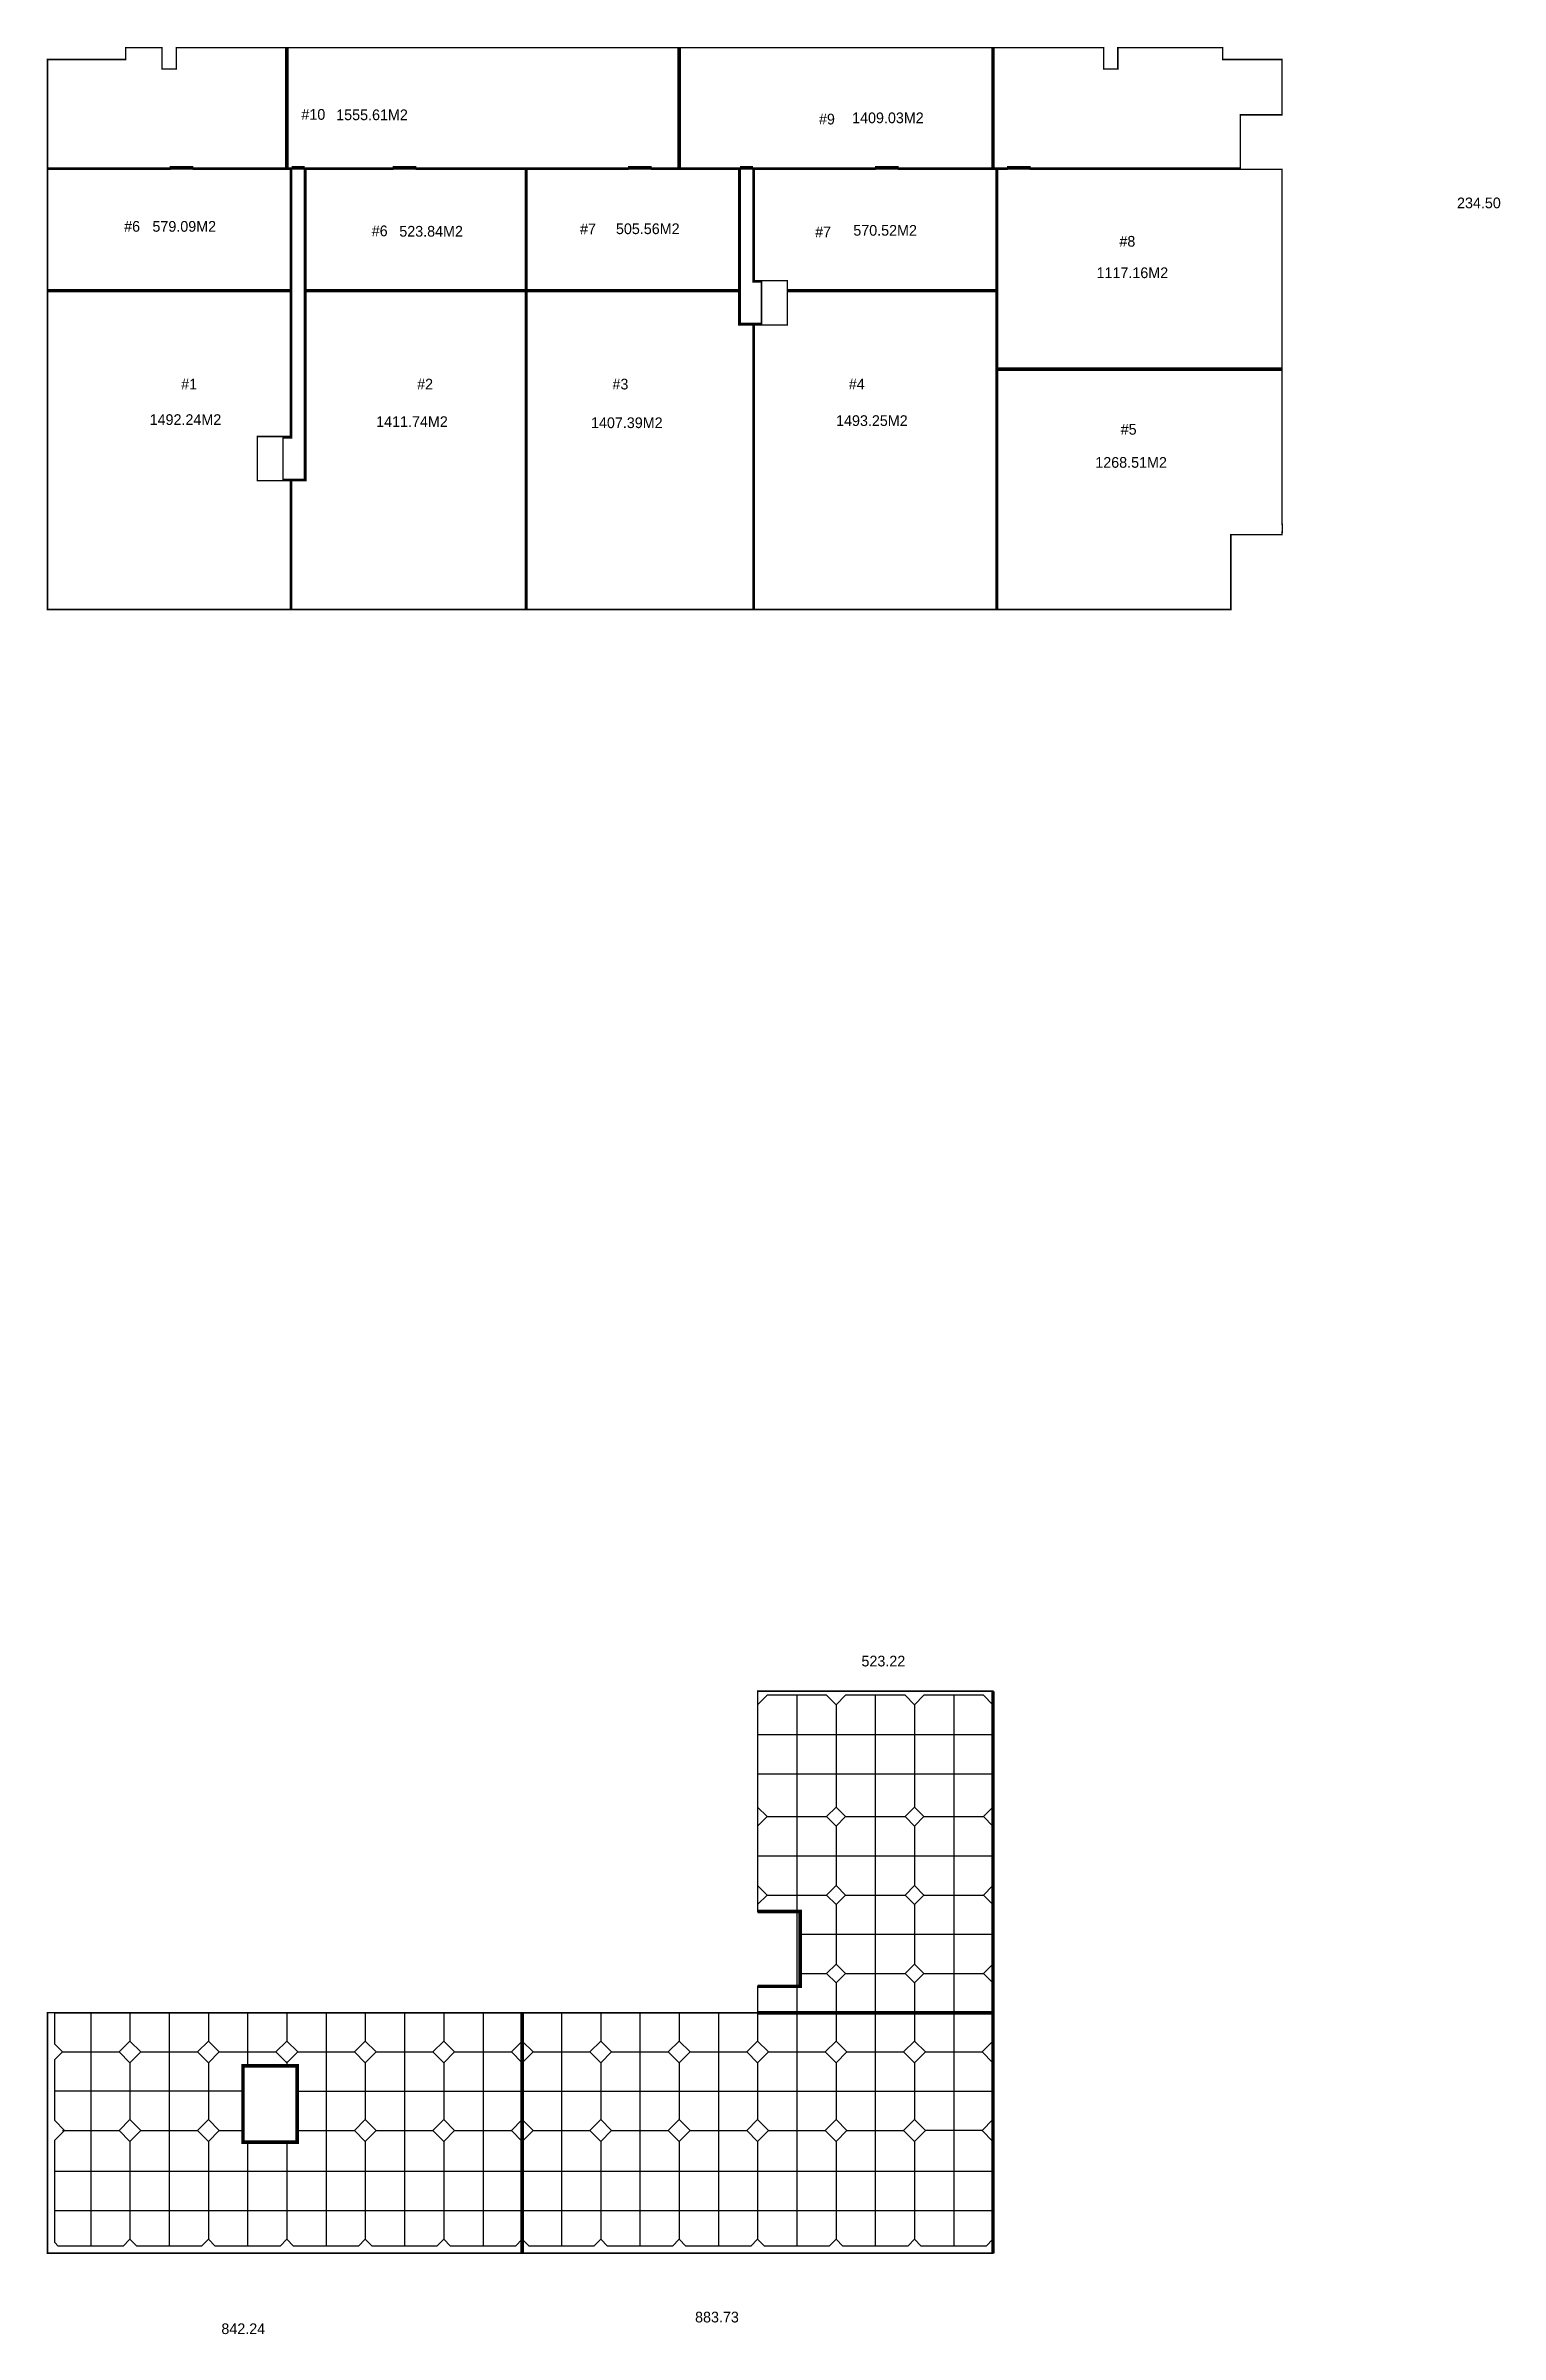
# Model space of a CAD drawing. Header units: millimetres. Extents: x -224470 to 893780, y -1288009 to 197746.
# Drawn here: x 432330 to 636243, y -647372 to -326584 of the extents above; entities that cross this region are included whole.
import ezdxf

# ---------------------------------------------------------------- set-up
doc = ezdxf.new("R2010")
doc.units = ezdxf.units.MM
doc.header["$LTSCALE"] = 1000
doc.header["$MEASUREMENT"] = 0
doc.layers.get('0').update_dxf_attribs({"linetype": 'CONTINUOUS'})
doc.styles.add('나눔바른고딕', font='')
doc.styles.get('나눔바른고딕').set_extended_font_data('나눔바른고딕')

msp = doc.modelspace()

# ---------------------------------------------------------------- texts
at = {"ltscale": 10000, "style": '나눔바른고딕'}
for s, p in [('#10', (468170.7, -336956.7)), ('#9', (540732.1, -337610.2)), ('#6', (443321.3, -352647.4)), ('#6', (478031.8, -353278.8)), ('#7', (507234.3, -353010.7)), ('#7', (540190.4, -353431.7)), ('#8', (582853.3, -354743.8)), ('#1', (451319.6, -374762)), ('#2', (484396.1, -374762)), ('#3', (511778.4, -374762)), ('#4', (544912.3, -374762)), ('#5', (583032.2, -381102.8))]:
    msp.add_text(s, height=1500, dxfattribs=at).set_placement(p)
at = {"color": 3, "ltscale": 10000, "style": '나눔바른고딕'}
for s, p in [('1555.61M2 ', (473053.6, -337014.6)), ('1409.03M2 ', (545377.2, -337436.6)), ('579.09M2 ', (447285.7, -352651.5)), ('523.84M2 ', (481895.2, -353336.4)), ('505.56M2 ', (512270.2, -352986.1)), ('570.52M2 ', (545545.8, -353208.1)), ('1117.16M2 ', (579650.4, -359153.9)), ('1492.24M2 ', (446894.4, -379738.4)), ('1411.74M2 ', (478654.4, -380022.1)), ('1493.25M2 ', (543130.1, -379878.8)), ('1407.39M2 ', (508773, -380176.1)), ('1268.51M2 ', (579472.7, -385739))]:
    msp.add_text(s, height=1500, dxfattribs=at).set_placement(p)
at = {"color": 1, "ltscale": 10000, "style": '나눔바른고딕'}
msp.add_text('234.50', height=1500, dxfattribs=at).set_placement((630186.7, -349360.3))
at = {"color": 114, "ltscale": 10000, "true_color": 0x139b48, "style": '나눔바른고딕'}
for s, p in [('523.22', (546690.4, -553765.1)), ('883.73', (523363.2, -645720.7)), ('842.24', (456953.3, -647351.1))]:
    msp.add_text(s, height=1500, dxfattribs=at).set_placement(p)

# ---------------------------------------------------------------- linework, layer by layer
at = {"color": 3, "ltscale": 10000, "const_width": 200}
for points in [[(468605.1, -343709.5), (521130.1, -343709.5), (521130.1, -326834.5), (450630.1, -326834.5), (450630.1, -329834.5), (448630.1, -329834.5), (448630.1, -326834.5), (443530.1, -326834.5), (443530.1, -328509.5), (432580.1, -328509.5), (432580.1, -343709.5), (466805.1, -343709.5), (466805.1, -381559.5), (465580.1, -381559.5), (465580.1, -387359.5), (468605.1, -387359.5), (468605.1, -343709.5)], [(531480.1, -343709.5), (599805.1, -343709.5), (599805.1, -336259.5), (605655.1, -336259.5), (605655.1, -328509.5), (597330.1, -328509.5), (597330.1, -326834.5), (582630.1, -326834.5), (582630.1, -329834.5), (580630.1, -329834.5), (580630.1, -326834.5), (521130.1, -326834.5), (521130.1, -343709.5), (529680.1, -343709.5), (529680.1, -365509.5), (532680.1, -365509.5), (532680.1, -359709.5), (531480.1, -359709.5), (531480.1, -343709.5)], [(449720.1, -343709.5), (449720.1, -343909.5), (432580.1, -343909.5), (432580.1, -360909.5), (466605.1, -360909.5), (466605.1, -343909.5), (453040.1, -343909.5), (453040.1, -343709.5), (449720.1, -343709.5)], [(480970.1, -343709.5), (480970.1, -343909.5), (468805.1, -343909.5), (468805.1, -360909.5), (499580.1, -360909.5), (499580.1, -343909.5), (484290.1, -343909.5), (484290.1, -343709.5), (480970.1, -343709.5)], [(513970.1, -343709.5), (513970.1, -343909.5), (499780.1, -343909.5), (499780.1, -360909.5), (529480.1, -360909.5), (529480.1, -343909.5), (517290.1, -343909.5), (517290.1, -343709.5), (513970.1, -343709.5)], [(548570.1, -343909.5), (531680.1, -343909.5), (531680.1, -359509.5), (536280.1, -359509.5), (536280.1, -360909.5), (565580.1, -360909.5), (565580.1, -348409.5), (565580.1, -343909.5), (551890.1, -343909.5), (551890.1, -343709.5), (548570.1, -343709.5), (548570.1, -343909.5)], [(567070.1, -343709.5), (567070.1, -343909.5), (565780.1, -343909.5), (565780.1, -371909.5), (605655.1, -371909.5), (605655.1, -343909.5), (570390.1, -343909.5), (570390.1, -343709.5), (567070.1, -343709.5)], [(432580.1, -360909.5), (432580.1, -405609.5), (466605.1, -405609.5), (466605.1, -387559.5), (461980.1, -387559.5), (461980.1, -381359.5), (466605.1, -381359.5), (466605.1, -360909.5), (432580.1, -360909.5)], [(468805.1, -360909.5), (468805.1, -387559.5), (466805.1, -387559.5), (466805.1, -405609.5), (499580.1, -405609.5), (499580.1, -377409.5), (499580.1, -360909.5), (468805.1, -360909.5)], [(499780.1, -360909.5), (499780.1, -405609.5), (531480.1, -405609.5), (531480.1, -365709.5), (529480.1, -365709.5), (529480.1, -360909.5), (499780.1, -360909.5)], [(536280.1, -360909.5), (536280.1, -365709.5), (531680.1, -365709.5), (531680.1, -405609.5), (565580.1, -405609.5), (565580.1, -360909.5), (536280.1, -360909.5)]]:
    msp.add_lwpolyline(points, dxfattribs=at)
at = {"color": 1, "ltscale": 10000, "const_width": 500}
for points in [[(466130.1, -326834.5), (466130.1, -343709.5)], [(521130.1, -326834.5), (521130.1, -343709.5)], [(565130.1, -326834.5), (565130.1, -343709.5)], [(449720.1, -343709.5), (453040.1, -343709.5)], [(466805.1, -343709.5), (468605.1, -343709.5)], [(480970.1, -343709.5), (484290.1, -343709.5)], [(513970.1, -343709.5), (517290.1, -343709.5)], [(529680.1, -343709.5), (531480.1, -343709.5)], [(548570.1, -343709.5), (551890.1, -343709.5)], [(567070.1, -343709.5), (570390.1, -343709.5)], [(466605.1, -360909.5), (432580.1, -360909.5)], [(468805.1, -360909.5), (499580.1, -360909.5)], [(499780.1, -360909.5), (529480.1, -360909.5)], [(536280.1, -360909.5), (565580.1, -360909.5)], [(565780.1, -371909.5), (605655.1, -371909.5)], [(565130.1, -557234.5), (565128.7, -602309.5), (532130.1, -602314.4)], [(532130.1, -588109.5), (538080.1, -588109.5), (538080.1, -598609.5), (532130.1, -598609.5)], [(499130.1, -602309.5), (499130.1, -636009.5)], [(565130.1, -602309.5), (565130.1, -636009.5)], [(459980.1, -609759.5), (459980.1, -620459.5), (467580.1, -620459.5), (467580.1, -609759.5), (459980.1, -609759.5)]]:
    msp.add_lwpolyline(points, dxfattribs=at)
at = {"color": 3, "ltscale": 10000, "const_width": 200}
msp.add_lwpolyline([(605655.1, -371909.5), (605655.1, -393659.5), (605705.1, -393659.5), (605705.1, -394759.5), (605655.1, -394759.5), (605655.1, -395109.5), (598480.1, -395109.5), (598480.1, -405609.5), (565780.1, -405609.5), (565780.1, -371909.5)], close=True, dxfattribs=at)
at = {"color": 2, "ltscale": 10000, "const_width": 200}
for points in [[(565130.1, -597059.5), (565130.1, -557234.5), (532130.1, -557234.5), (532130.1, -588109.5), (538080.1, -588109.5), (538080.1, -598609.5), (532130.1, -598609.5), (532130.1, -602309.5), (565128.7, -602309.5), (565130.1, -597059.5)], [(432580.1, -602309.5), (432580.1, -636009.5), (499130.1, -636009.5), (499130.1, -602309.5), (432580.1, -602309.5)], [(499130.1, -602309.5), (499130.1, -636009.5), (565130.1, -636009.5), (565130.1, -602309.5), (499130.1, -602309.5)], [(459980.1, -609759.5), (459980.1, -620459.5), (467580.1, -620459.5), (467580.1, -609759.5), (459980.1, -609759.5)]]:
    msp.add_lwpolyline(points, dxfattribs=at)
at = {"color": 114, "ltscale": 10000, "true_color": 0x139b48}
for points in [[(565130.1, -559133.7), (563805.8, -557809.5), (555454.4, -557809.5), (554130.1, -559133.7), (552805.8, -557809.5), (544454.4, -557809.5), (543130.1, -559133.7), (541805.8, -557809.5), (533454.4, -557809.5), (532130.1, -559133.7), (532130.1, -573485.2), (533454.4, -574809.5), (532130.1, -576133.7), (532130.1, -584485.2), (533454.4, -585809.5), (532130.1, -587133.7)], [(537630.1, -557809.5), (537630.1, -602309.5)], [(548630.1, -557809.5), (548630.1, -602309.5)], [(559630.1, -557809.5), (559630.1, -602309.5)], [(543130.1, -559133.7), (543130.1, -573485.2)], [(554130.1, -559133.7), (554130.1, -573485.2)], [(532130.1, -563309.5), (565130.1, -563309.5)], [(532130.1, -568809.5), (565130.1, -568809.5)], [(543130.1, -573485.2), (541805.8, -574809.5), (543130.1, -576133.7), (544454.4, -574809.5), (543130.1, -573485.2)], [(554130.1, -573485.2), (552805.8, -574809.5), (554130.1, -576133.7), (555454.4, -574809.5), (554130.1, -573485.2)], [(565130.1, -573485.2), (563805.8, -574809.5), (565130.1, -576133.7)], [(533454.4, -574809.5), (541805.8, -574809.5)], [(543130.1, -576133.7), (543130.1, -584485.2)], [(544454.4, -574809.5), (552805.8, -574809.5)], [(554130.1, -576133.7), (554130.1, -584485.2)], [(555454.4, -574809.5), (563805.8, -574809.5)], [(532130.1, -580309.5), (565130.1, -580309.5)], [(533454.4, -585809.5), (541805.8, -585809.5)], [(543130.1, -584485.2), (541805.8, -585809.5), (543130.1, -587133.7), (544454.4, -585809.5), (543130.1, -584485.2)], [(544454.4, -585809.5), (552805.8, -585809.5)], [(554130.1, -584485.2), (552805.8, -585809.5), (554130.1, -587133.7), (555454.4, -585809.5), (554130.1, -584485.2)], [(555454.4, -585809.5), (563805.8, -585809.5)], [(565130.1, -584485.2), (563805.8, -585809.5), (565130.1, -587133.7)], [(543130.1, -587133.7), (543130.1, -595485.2)], [(554130.1, -587133.7), (554130.1, -595485.2)], [(538080.1, -591309.5), (565129, -591309.5)], [(543130.1, -595485.2), (541805.8, -596809.5), (543130.1, -598133.7), (544454.4, -596809.5), (543130.1, -595485.2)], [(554130.1, -595485.2), (552805.8, -596809.5), (554130.1, -598133.7), (555454.4, -596809.5), (554130.1, -595485.2)], [(565130.1, -595485.2), (563805.8, -596809.5), (565130.1, -598133.7)], [(538080.1, -596809.5), (541805.8, -596809.5)], [(543130.1, -598133.7), (543130.1, -602309.5)], [(544454.4, -596809.5), (552805.8, -596809.5)], [(554130.1, -598133.7), (554130.1, -602309.5)], [(555454.4, -596809.5), (563805.8, -596809.5)], [(499130.1, -634059.5), (498180.1, -635009.5), (489080.1, -635009.5), (488130.1, -634059.5), (487180.1, -635009.5), (478080.1, -635009.5), (477130.1, -634059.5), (476180.1, -635009.5), (467080.1, -635009.5), (466130.1, -634059.5), (465180.1, -635009.5), (456080.1, -635009.5), (455130.1, -634059.5), (454180.1, -635009.5), (445080.1, -635009.5), (444130.1, -634059.5), (443180.1, -635009.5), (434080.1, -635009.5), (433580.1, -634509.5), (433580.1, -620183.7), (434954.4, -618809.5), (433580.1, -617435.2), (433580.1, -608883.7), (434654.4, -607809.5), (433580.1, -606735.2), (433580.1, -602309.5), (499130.1, -602309.5)], [(438630.1, -602309.5), (438630.1, -635009.5)], [(444130.1, -602309.5), (444130.1, -606285.2)], [(449630.1, -602309.5), (449630.1, -635009.5)], [(455130.1, -602309.5), (455130.1, -606285.2)], [(460630.1, -602309.5), (460630.1, -609759.5)], [(466130.1, -602309.5), (466130.1, -606285.2)], [(471630.1, -602309.5), (471630.1, -635009.5)], [(477130.1, -602309.5), (477130.1, -606285.2)], [(482630.1, -602309.5), (482630.1, -635009.5)], [(488130.1, -602309.5), (488130.1, -606285.2)], [(493630.1, -602309.5), (493630.1, -635009.5)], [(565130.1, -634059.5), (564180.1, -635009.5), (555080.1, -635009.5), (554130.1, -634059.5), (553180.1, -635009.5), (544080.1, -635009.5), (543130.1, -634059.5), (542180.1, -635009.5), (533080.1, -635009.5), (532130.1, -634059.5), (531180.1, -635009.5), (522080.1, -635009.5), (521130.1, -634059.5), (520180.1, -635009.5), (511080.1, -635009.5), (510130.1, -634059.5), (509180.1, -635009.5), (500080.1, -635009.5), (499130.1, -634059.5), (499130.1, -620333.7), (500654.4, -618809.5), (499130.1, -617285.2), (499130.1, -609333.7), (500654.4, -607809.5), (499130.1, -606285.2), (499130.1, -602309.5), (565128.7, -602309.5)], [(504630.1, -602309.5), (504630.1, -635009.5)], [(510130.1, -602309.5), (510130.1, -606285.2)], [(515630.1, -602309.5), (515630.1, -635009.5)], [(521130.1, -602309.5), (521130.1, -606285.2)], [(526630.1, -602309.5), (526630.1, -635009.5)], [(532130.1, -602309.5), (532130.1, -606285.2)], [(537630.1, -602309.5), (537630.1, -635009.5)], [(543130.1, -602309.5), (543130.1, -606285.2)], [(548630.1, -602309.5), (548630.1, -635009.5)], [(554130.1, -602309.5), (554130.1, -606285.2)], [(559630.1, -602309.5), (559630.1, -635009.5)], [(444130.1, -606285.2), (442605.8, -607809.5), (444130.1, -609333.7), (445654.4, -607809.5), (444130.1, -606285.2)], [(455130.1, -606285.2), (453605.8, -607809.5), (455130.1, -609333.7), (456654.4, -607809.5), (455130.1, -606285.2)], [(466130.1, -606285.2), (464605.8, -607809.5), (466130.1, -609333.7), (467654.4, -607809.5), (466130.1, -606285.2)], [(477130.1, -606285.2), (475605.8, -607809.5), (477130.1, -609333.7), (478654.4, -607809.5), (477130.1, -606285.2)], [(488130.1, -606285.2), (486605.8, -607809.5), (488130.1, -609333.7), (489654.4, -607809.5), (488130.1, -606285.2)], [(499130.1, -606285.2), (497605.8, -607809.5), (499130.1, -609333.7)], [(510130.1, -606285.2), (508605.8, -607809.5), (510130.1, -609333.7), (511654.4, -607809.5), (510130.1, -606285.2)], [(521130.1, -606285.2), (519605.8, -607809.5), (521130.1, -609333.7), (522654.4, -607809.5), (521130.1, -606285.2)], [(532130.1, -606285.2), (530605.8, -607809.5), (532130.1, -609333.7), (533654.4, -607809.5), (532130.1, -606285.2)], [(543130.1, -606285.2), (541605.8, -607809.5), (543130.1, -609333.7), (544654.4, -607809.5), (543130.1, -606285.2)], [(554130.1, -606285.2), (552605.8, -607809.5), (554130.1, -609333.7), (555654.4, -607809.5), (554130.1, -606285.2)], [(565130.1, -606285.2), (563605.8, -607809.5), (565130.1, -609333.7)], [(434654.4, -607809.5), (442605.8, -607809.5)], [(444130.1, -609333.7), (444130.1, -617285.2)], [(445654.4, -607809.5), (453605.8, -607809.5)], [(455130.1, -609333.7), (455130.1, -617285.2)], [(456654.4, -607809.5), (464605.8, -607809.5)], [(466130.1, -609133.7), (466130.1, -609759.5)], [(467654.4, -607809.5), (475605.8, -607809.5)], [(477130.1, -609333.7), (477130.1, -617285.2)], [(478654.4, -607809.5), (486605.8, -607809.5)], [(488130.1, -609333.7), (488130.1, -617285.2)], [(489654.4, -607809.5), (497605.8, -607809.5)], [(500654.4, -607809.5), (508605.8, -607809.5)], [(510130.1, -609333.7), (510130.1, -617285.2)], [(511654.4, -607809.5), (519605.8, -607809.5)], [(521130.1, -609333.7), (521130.1, -617285.2)], [(522654.4, -607809.5), (530605.8, -607809.5)], [(532130.1, -609333.7), (532130.1, -617285.2)], [(533654.4, -607809.5), (541605.8, -607809.5)], [(543130.1, -609333.7), (543130.1, -617285.2)], [(544654.4, -607809.5), (552605.8, -607809.5)], [(554130.1, -609333.7), (554130.1, -617285.2)], [(555654.4, -607809.5), (563605.8, -607809.5)], [(459980.1, -613309.5), (433580.1, -613309.5)], [(467580.1, -613309.5), (499130.1, -613309.5)], [(499130.1, -613309.5), (565130.1, -613309.5)], [(434654.4, -618809.5), (442605.8, -618809.5)], [(444130.1, -617285.2), (442605.8, -618809.5), (444130.1, -620333.7), (445654.4, -618809.5), (444130.1, -617285.2)], [(445654.4, -618809.5), (453605.8, -618809.5)], [(455130.1, -617285.2), (453605.8, -618809.5), (455130.1, -620333.7), (456654.4, -618809.5), (455130.1, -617285.2)], [(456654.4, -618809.5), (459980.1, -618809.5)], [(467654.4, -618809.5), (475605.8, -618809.5)], [(477130.1, -617285.2), (475605.8, -618809.5), (477130.1, -620333.7), (478654.4, -618809.5), (477130.1, -617285.2)], [(478654.4, -618809.5), (486605.8, -618809.5)], [(488130.1, -617285.2), (486605.8, -618809.5), (488130.1, -620333.7), (489654.4, -618809.5), (488130.1, -617285.2)], [(489654.4, -618809.5), (497605.8, -618809.5)], [(499130.1, -617285.2), (497605.8, -618809.5), (499130.1, -620333.7)], [(500654.4, -618809.5), (508605.8, -618809.5)], [(510130.1, -617285.2), (508605.8, -618809.5), (510130.1, -620333.7), (511654.4, -618809.5), (510130.1, -617285.2)], [(511654.4, -618809.5), (519605.8, -618809.5)], [(521130.1, -617285.2), (519605.8, -618809.5), (521130.1, -620333.7), (522654.4, -618809.5), (521130.1, -617285.2)], [(522654.4, -618809.5), (530605.8, -618809.5)], [(532130.1, -617285.2), (530605.8, -618809.5), (532130.1, -620333.7), (533654.4, -618809.5), (532130.1, -617285.2)], [(533654.4, -618809.5), (541605.8, -618809.5)], [(543130.1, -617285.2), (541605.8, -618809.5), (543130.1, -620333.7), (544654.4, -618809.5), (543130.1, -617285.2)], [(544654.4, -618809.5), (552605.8, -618809.5)], [(554130.1, -617285.2), (552605.8, -618809.5), (554130.1, -620333.7), (555654.4, -618809.5), (554130.1, -617285.2)], [(563605.8, -618809.5), (555654.4, -618809.5)], [(565130.1, -617285.2), (563605.8, -618809.5), (565130.1, -620333.7)], [(444130.1, -620333.7), (444130.1, -634059.5)], [(455130.1, -620333.7), (455130.1, -634059.5)], [(460630.1, -620459.5), (460630.1, -635009.5)], [(466130.1, -620459.5), (466130.1, -634059.5)], [(477130.1, -620333.7), (477130.1, -634059.5)], [(488130.1, -620333.7), (488130.1, -634059.5)], [(510130.1, -620333.7), (510130.1, -634059.5)], [(521130.1, -620333.7), (521130.1, -634059.5)], [(532130.1, -620333.7), (532130.1, -634059.5)], [(543130.1, -620333.7), (543130.1, -634059.5)], [(554130.1, -620333.7), (554130.1, -634059.5)], [(433580.1, -624509.5), (499130.1, -624509.5)], [(499130.1, -624509.5), (565130.1, -624509.5)], [(433580.1, -630009.5), (499130.1, -630009.5)], [(499130.1, -630009.5), (565130.1, -630009.5)]]:
    msp.add_lwpolyline(points, dxfattribs=at)

msp.set_redraw_order([(e.dxf.handle, doc.entitydb.next_handle()) for e in msp.query("TEXT MTEXT ATTDEF DIMENSION ARC_DIMENSION")])  # texts and dimensions are drawn at this point

doc.saveas('drawing.dxf')
